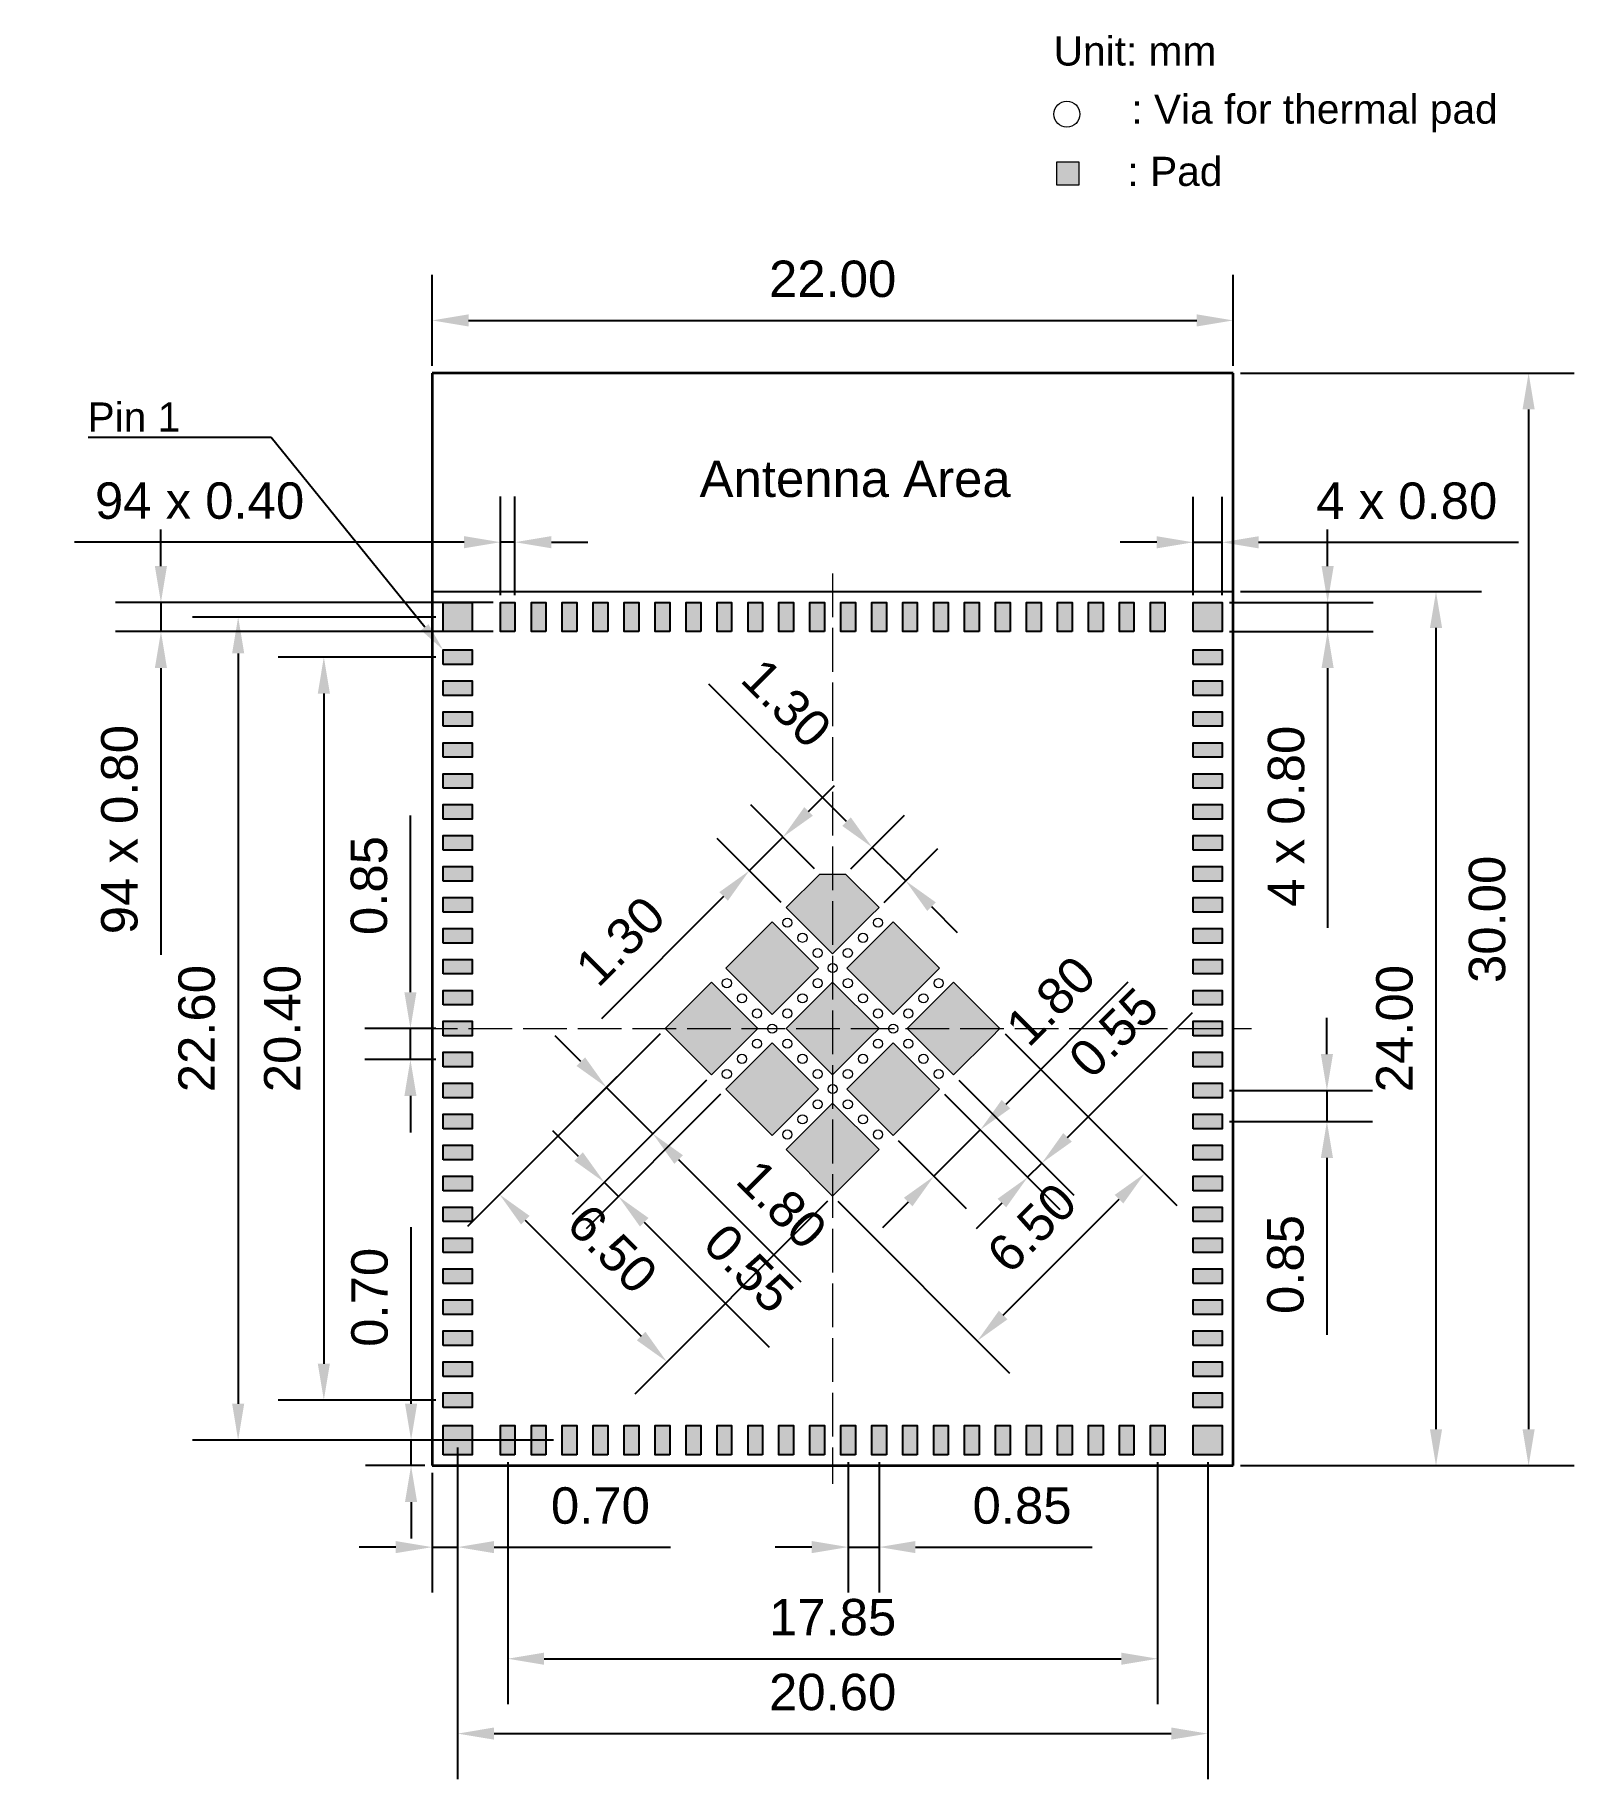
# Model space of a CAD drawing. Header units: millimetres. Extents: x 86 to 897, y -25 to 45.
# Drawn here: x 85.58 to 127.86, y -2.91 to 44.98 of the extents above; entities outside this region: 6.
import ezdxf
from ezdxf import colors
from ezdxf.entities.mleader import LeaderData, LeaderLine
from ezdxf.math import Vec2, Vec3

# ---------------------------------------------------------------- set-up
doc = ezdxf.new("R2010")
doc.units = ezdxf.units.MM
doc.linetypes.add('ACAD_ISO02W100', pattern=[15, 12, -3])
doc.layers.add('DELETE', color=10, linetype='Continuous')
doc.layers.add('图框', color=7, linetype='Continuous', lineweight=35)
doc.layers.add('细实线', color=7, linetype='Continuous', lineweight=15)
doc.styles.get("Standard").update_dxf_attribs({"font": 'arial.ttf'})
doc.dimstyles.new('ISO-25', dxfattribs={"dimtxt": 1, "dimasz": 1, "dimexe": 1.25, "dimexo": 0.2, "dimtad": 1, "dimzin": 1, "dimdsep": 46, "dimtxsty": 'Standard', "dimcen": 2.5, "dimadec": 0, "dimazin": 0, "dimtfac": 1, "dimtmove": 0, "dimatfit": 3, "dimfxl": 1, "dimarcsym": 0})
pattern_1 = [(0, (-1.5, 0), (0, 6.985), [5.08, -1.905]), (90, (-1.5, 0), (-6.985, 4e-16), [5.08, -1.905])]

msp = doc.modelspace()

# ---------------------------------------------------------------- texts
at = {"color": 7}
for s, p in [('Unit: mm', (113.56, 44.14)), (': Pad', (115.587, 40.835))]:
    msp.add_text(s, height=0.8, dxfattribs=at).set_placement(p)
at = {"layer": '细实线'}
for s, width, insert, char_height, attachment_point in [(': Via for thermal pad', 22.61063, (115.694, 43.345), 0.8, 1), ('Antenna Area', 17.86094, (108.108, 32.788), 1, 5)]:
    msp.add_mtext_dynamic_manual_height_columns(s, width=width, gutter_width=12.5, heights=[0], dxfattribs=dict(at, insert=insert, char_height=char_height, attachment_point=attachment_point))

# ---------------------------------------------------------------- blocks, each defined once
blk = doc.blocks.new('*D55')
at = {"layer": 'Defpoints', "color": 0, "transparency": 16777216}
for p in [(98.366, 31.053), (98.366, 29.397), (98.766, 29.397)]:
    blk.add_point(p, dxfattribs=at)
at = {"layer": '细实线', "color": 0, "lineweight": -2, "transparency": 16777216}
for p, q in [((98.366, 29.597), (98.366, 32.303)), ((98.766, 29.597), (98.766, 32.303)), ((97.366, 31.053), (86.668, 31.053)), ((98.766, 31.053), (98.366, 31.053)), ((99.766, 31.053), (100.766, 31.053))]:
    blk.add_line(p, q, dxfattribs=at)
at = {"layer": '细实线', "color": 0, "transparency": 16777216}
for points in [[(97.366, 31.22), (97.366, 30.886), (98.366, 31.053)], [(99.766, 31.22), (99.766, 30.886), (98.766, 31.053)]]:
    blk.add_solid(points, dxfattribs=at)
at = {"layer": '细实线', "color": 0, "transparency": 16777216, "insert": (90.104, 32.188), "char_height": 1, "attachment_point": 5}
blk.add_mtext('94 x 0.40', dxfattribs=at)
blk = doc.blocks.new('*D56')
at = {"layer": 'Defpoints', "color": 0, "transparency": 16777216}
for p in [(98.366, 29.397), (89.042, 28.597), (98.366, 28.597)]:
    blk.add_point(p, dxfattribs=at)
at = {"layer": '细实线', "color": 0, "lineweight": -2, "transparency": 16777216}
for p, q in [((89.042, 30.397), (89.042, 31.397)), ((98.166, 29.397), (87.792, 29.397)), ((89.042, 29.397), (89.042, 28.597)), ((98.166, 28.597), (87.792, 28.597)), ((89.042, 27.597), (89.042, 19.725))]:
    blk.add_line(p, q, dxfattribs=at)
at = {"layer": '细实线', "color": 0, "transparency": 16777216}
for points in [[(88.875, 30.397), (89.208, 30.397), (89.042, 29.397)], [(88.875, 27.597), (89.208, 27.597), (89.042, 28.597)]]:
    blk.add_solid(points, dxfattribs=at)
at = {"layer": '细实线', "color": 0, "transparency": 16777216, "insert": (87.906, 23.161), "char_height": 1, "attachment_point": 5, "rotation": 90}
blk.add_mtext('94 x 0.80', dxfattribs=at)
blk = doc.blocks.new('*D57')
at = {"layer": 'Defpoints', "color": 0, "transparency": 16777216}
for p in [(118.191, 29.397), (118.191, 28.597), (121.085, 28.597)]:
    blk.add_point(p, dxfattribs=at)
at = {"layer": '细实线', "color": 0, "lineweight": -2, "transparency": 16777216}
for p, q in [((121.085, 30.397), (121.085, 31.397)), ((118.391, 29.397), (122.335, 29.397)), ((121.085, 29.397), (121.085, 28.597)), ((118.391, 28.597), (122.335, 28.597)), ((121.085, 27.597), (121.085, 20.461))]:
    blk.add_line(p, q, dxfattribs=at)
at = {"layer": '细实线', "color": 0, "transparency": 16777216}
for points in [[(120.919, 30.397), (121.252, 30.397), (121.085, 29.397)], [(120.919, 27.597), (121.252, 27.597), (121.085, 28.597)]]:
    blk.add_solid(points, dxfattribs=at)
at = {"layer": '细实线', "color": 0, "transparency": 16777216, "insert": (119.95, 23.529), "char_height": 1, "attachment_point": 5, "rotation": 90}
blk.add_mtext('4 x 0.80', dxfattribs=at)
blk = doc.blocks.new('*D58')
at = {"layer": 'Defpoints', "color": 0, "transparency": 16777216}
for p in [(96.791, 27.897), (93.516, 7.497), (96.791, 7.497)]:
    blk.add_point(p, dxfattribs=at)
at = {"layer": '细实线', "color": 0, "lineweight": -2, "transparency": 16777216}
for p, q in [((96.591, 27.897), (92.266, 27.897)), ((93.516, 26.897), (93.516, 8.497)), ((96.591, 7.497), (92.266, 7.497))]:
    blk.add_line(p, q, dxfattribs=at)
at = {"layer": '细实线', "color": 0, "transparency": 16777216}
for points in [[(93.35, 26.897), (93.683, 26.897), (93.516, 27.897)], [(93.35, 8.497), (93.683, 8.497), (93.516, 7.497)]]:
    blk.add_solid(points, dxfattribs=at)
at = {"layer": '细实线', "color": 0, "transparency": 16777216, "insert": (92.381, 17.697), "char_height": 1, "attachment_point": 5, "rotation": 90}
blk.add_mtext('20.40', dxfattribs=at)
blk = doc.blocks.new('*D59')
at = {"layer": 'Defpoints', "color": 0, "transparency": 16777216}
for p in [(118.491, 29.697), (124.062, 29.697), (118.491, 5.697)]:
    blk.add_point(p, dxfattribs=at)
at = {"layer": '细实线', "color": 0, "lineweight": -2, "transparency": 16777216}
for p, q in [((118.691, 29.697), (125.312, 29.697)), ((124.062, 6.697), (124.062, 28.697)), ((118.691, 5.697), (125.312, 5.697))]:
    blk.add_line(p, q, dxfattribs=at)
at = {"layer": '细实线', "color": 0, "transparency": 16777216}
for points in [[(123.895, 28.697), (124.229, 28.697), (124.062, 29.697)], [(123.895, 6.697), (124.229, 6.697), (124.062, 5.697)]]:
    blk.add_solid(points, dxfattribs=at)
at = {"layer": '细实线', "color": 0, "transparency": 16777216, "insert": (122.926, 17.697), "char_height": 1, "attachment_point": 5, "rotation": 90}
blk.add_mtext('24.00', dxfattribs=at)
blk = doc.blocks.new('*D60')
at = {"layer": 'Defpoints', "color": 0, "transparency": 16777216}
for p in [(95.894, 17.697), (96.791, 17.697), (96.791, 16.847)]:
    blk.add_point(p, dxfattribs=at)
at = {"layer": '细实线', "color": 0, "lineweight": -2, "transparency": 16777216}
for p, q in [((95.894, 18.697), (95.894, 23.552)), ((96.591, 17.697), (94.644, 17.697)), ((95.894, 16.847), (95.894, 17.697)), ((96.591, 16.847), (94.644, 16.847)), ((95.894, 15.847), (95.894, 14.847))]:
    blk.add_line(p, q, dxfattribs=at)
at = {"layer": '细实线', "color": 0, "transparency": 16777216}
for points in [[(95.728, 18.697), (96.061, 18.697), (95.894, 17.697)], [(95.728, 15.847), (96.061, 15.847), (95.894, 16.847)]]:
    blk.add_solid(points, dxfattribs=at)
at = {"layer": '细实线', "color": 0, "transparency": 16777216, "insert": (94.759, 21.625), "char_height": 1, "attachment_point": 5, "rotation": 90}
blk.add_mtext('0.85', dxfattribs=at)
blk = doc.blocks.new('*D61')
at = {"layer": 'Defpoints', "color": 0, "transparency": 16777216}
for p in [(107.916, 5.997), (108.766, 5.997), (108.766, 3.461)]:
    blk.add_point(p, dxfattribs=at)
at = {"layer": '细实线', "color": 0, "lineweight": -2, "transparency": 16777216}
for p, q in [((107.916, 5.797), (107.916, 2.211)), ((108.766, 5.797), (108.766, 2.211)), ((106.916, 3.461), (105.916, 3.461)), ((107.916, 3.461), (108.766, 3.461)), ((109.766, 3.461), (114.621, 3.461))]:
    blk.add_line(p, q, dxfattribs=at)
at = {"layer": '细实线', "color": 0, "transparency": 16777216}
for points in [[(106.916, 3.628), (106.916, 3.295), (107.916, 3.461)], [(109.766, 3.628), (109.766, 3.295), (108.766, 3.461)]]:
    blk.add_solid(points, dxfattribs=at)
at = {"layer": '细实线', "color": 0, "transparency": 16777216, "insert": (112.693, 4.597), "char_height": 1, "attachment_point": 5}
blk.add_mtext('0.85', dxfattribs=at)
blk = doc.blocks.new('*D62')
at = {"layer": 'Defpoints', "color": 0, "transparency": 16777216}
for p in [(102.895, 17.697), (104.167, 16.425), (102.553, 14.81)]:
    blk.add_point(p, dxfattribs=at)
at = {"layer": '细实线', "color": 0, "lineweight": -2, "transparency": 16777216}
for p, q in [((100.573, 16.79), (99.866, 17.497)), ((102.753, 17.556), (100.396, 15.199)), ((101.28, 16.083), (102.553, 14.81)), ((104.026, 16.283), (101.669, 13.926)), ((103.26, 14.103), (106.619, 10.744))]:
    blk.add_line(p, q, dxfattribs=at)
at = {"layer": '细实线', "color": 0, "transparency": 16777216}
for points in [[(100.691, 16.908), (100.455, 16.672), (101.28, 16.083)], [(103.378, 14.221), (103.142, 13.985), (102.553, 14.81)]]:
    blk.add_solid(points, dxfattribs=at)
at = {"layer": '细实线', "color": 0, "transparency": 16777216, "insert": (106.096, 12.873), "char_height": 1, "attachment_point": 5, "rotation": 315}
blk.add_mtext('1.80', dxfattribs=at)
blk = doc.blocks.new('*D63')
at = {"layer": 'Defpoints', "color": 0, "transparency": 16777216}
for p in [(104.167, 16.425), (104.556, 16.036), (101.608, 13.088)]:
    blk.add_point(p, dxfattribs=at)
at = {"layer": '细实线', "color": 0, "lineweight": -2, "transparency": 16777216}
for p, q in [((104.026, 16.283), (100.336, 12.593)), ((104.415, 15.894), (100.725, 12.204)), ((100.512, 14.184), (99.805, 14.891)), ((101.22, 13.477), (101.608, 13.088)), ((102.316, 12.381), (105.749, 8.948))]:
    blk.add_line(p, q, dxfattribs=at)
at = {"layer": '细实线', "color": 0, "transparency": 16777216}
for points in [[(100.63, 14.302), (100.395, 14.066), (101.22, 13.477)], [(102.433, 12.498), (102.198, 12.263), (101.608, 13.088)]]:
    blk.add_solid(points, dxfattribs=at)
at = {"layer": '细实线', "color": 0, "transparency": 16777216, "insert": (105.189, 11.113), "char_height": 1, "attachment_point": 5, "rotation": 315}
blk.add_mtext('0.55', dxfattribs=at)
blk = doc.blocks.new('*D64')
at = {"layer": 'Defpoints', "color": 0, "transparency": 16777216}
for p in [(110.425, 16.036), (111.545, 14.916), (109.153, 14.763)]:
    blk.add_point(p, dxfattribs=at)
at = {"layer": '细实线', "color": 0, "lineweight": -2, "transparency": 16777216}
for p, q in [((112.252, 15.623), (115.611, 18.982)), ((110.567, 15.894), (112.429, 14.032)), ((110.272, 13.643), (111.545, 14.916)), ((109.294, 14.621), (111.156, 12.759)), ((109.565, 12.936), (108.858, 12.229))]:
    blk.add_line(p, q, dxfattribs=at)
at = {"layer": '细实线', "color": 0, "transparency": 16777216}
for points in [[(112.134, 15.741), (112.37, 15.505), (111.545, 14.916)], [(109.447, 13.054), (109.683, 12.818), (110.272, 13.643)]]:
    blk.add_solid(points, dxfattribs=at)
at = {"layer": '细实线', "color": 0, "transparency": 16777216, "insert": (113.482, 18.459), "char_height": 1, "attachment_point": 5, "rotation": 45}
blk.add_mtext('1.80', dxfattribs=at)
blk = doc.blocks.new('*D65')
at = {"layer": 'Defpoints', "color": 0, "transparency": 16777216}
for p in [(112.087, 17.697), (116.063, 13.721), (107.491, 13.101)]:
    blk.add_point(p, dxfattribs=at)
at = {"layer": '细实线', "color": 0, "lineweight": -2, "transparency": 16777216}
for p, q in [((112.228, 17.556), (116.947, 12.837)), ((107.632, 12.96), (112.351, 8.241)), ((112.174, 9.832), (115.356, 13.014))]:
    blk.add_line(p, q, dxfattribs=at)
at = {"layer": '细实线', "color": 0, "transparency": 16777216}
for points in [[(115.238, 13.132), (115.474, 12.896), (116.063, 13.721)], [(112.056, 9.95), (112.292, 9.714), (111.467, 9.125)]]:
    blk.add_solid(points, dxfattribs=at)
at = {"layer": '细实线', "color": 0, "transparency": 16777216, "insert": (112.962, 12.226), "char_height": 1, "attachment_point": 5, "rotation": 45}
blk.add_mtext('6.50', dxfattribs=at)
blk = doc.blocks.new('*D66')
at = {"layer": 'Defpoints', "color": 0, "transparency": 16777216}
for p in [(108.578, 22.674), (107.844, 21.94), (108.764, 21.021)]:
    blk.add_point(p, dxfattribs=at)
at = {"layer": '细实线', "color": 0, "lineweight": -2, "transparency": 16777216}
for p, q in [((107.871, 23.381), (104.094, 27.158)), ((107.986, 22.081), (109.462, 23.557)), ((109.497, 21.754), (108.578, 22.674)), ((108.905, 21.162), (110.381, 22.638)), ((110.204, 21.047), (110.911, 20.34))]:
    blk.add_line(p, q, dxfattribs=at)
at = {"layer": '细实线', "color": 0, "transparency": 16777216}
for points in [[(107.989, 23.499), (107.753, 23.263), (108.578, 22.674)], [(110.322, 21.165), (110.087, 20.929), (109.497, 21.754)]]:
    blk.add_solid(points, dxfattribs=at)
at = {"layer": '细实线', "color": 0, "transparency": 16777216, "insert": (106.223, 26.635), "char_height": 1, "attachment_point": 5, "rotation": 315}
blk.add_mtext('1.30', dxfattribs=at)
blk = doc.blocks.new('*D67')
at = {"layer": 'Defpoints', "color": 0, "transparency": 16777216}
for p in [(118.191, 15.997), (118.191, 15.147), (121.066, 15.147)]:
    blk.add_point(p, dxfattribs=at)
at = {"layer": '细实线', "color": 0, "lineweight": -2, "transparency": 16777216}
for p, q in [((121.066, 16.997), (121.066, 17.997)), ((118.391, 15.997), (122.316, 15.997)), ((121.066, 15.997), (121.066, 15.147)), ((118.391, 15.147), (122.316, 15.147)), ((121.066, 14.147), (121.066, 9.292))]:
    blk.add_line(p, q, dxfattribs=at)
at = {"layer": '细实线', "color": 0, "transparency": 16777216}
for points in [[(120.9, 16.997), (121.233, 16.997), (121.066, 15.997)], [(120.9, 14.147), (121.233, 14.147), (121.066, 15.147)]]:
    blk.add_solid(points, dxfattribs=at)
at = {"layer": '细实线', "color": 0, "transparency": 16777216, "insert": (119.931, 11.22), "char_height": 1, "attachment_point": 5, "rotation": 90}
blk.add_mtext('0.85', dxfattribs=at)
blk = doc.blocks.new('*D68')
at = {"layer": 'Defpoints', "color": 0, "transparency": 16777216}
for p in [(95.912, 6.397), (100.02, 6.397), (96.491, 5.697)]:
    blk.add_point(p, dxfattribs=at)
at = {"layer": '细实线', "color": 0, "lineweight": -2, "transparency": 16777216}
for p, q in [((95.912, 7.397), (95.912, 12.241)), ((99.82, 6.397), (94.662, 6.397)), ((95.912, 5.697), (95.912, 6.397)), ((96.291, 5.697), (94.662, 5.697)), ((95.912, 4.697), (95.912, 3.697))]:
    blk.add_line(p, q, dxfattribs=at)
at = {"layer": '细实线', "color": 0, "transparency": 16777216}
for points in [[(95.745, 7.397), (96.079, 7.397), (95.912, 6.397)], [(95.745, 4.697), (96.079, 4.697), (95.912, 5.697)]]:
    blk.add_solid(points, dxfattribs=at)
at = {"layer": '细实线', "color": 0, "transparency": 16777216, "insert": (94.776, 10.319), "char_height": 1, "attachment_point": 5, "rotation": 90}
blk.add_mtext('0.70', dxfattribs=at)
blk = doc.blocks.new('*D69')
at = {"layer": 'Defpoints', "color": 0, "transparency": 16777216}
for p in [(96.791, 28.997), (91.163, 6.397), (96.791, 6.397)]:
    blk.add_point(p, dxfattribs=at)
at = {"layer": '细实线', "color": 0, "lineweight": -2, "transparency": 16777216}
for p, q in [((96.591, 28.997), (89.913, 28.997)), ((91.163, 27.997), (91.163, 7.397)), ((96.591, 6.397), (89.913, 6.397))]:
    blk.add_line(p, q, dxfattribs=at)
at = {"layer": '细实线', "color": 0, "transparency": 16777216}
for points in [[(90.997, 27.997), (91.33, 27.997), (91.163, 28.997)], [(90.997, 7.397), (91.33, 7.397), (91.163, 6.397)]]:
    blk.add_solid(points, dxfattribs=at)
at = {"layer": '细实线', "color": 0, "transparency": 16777216, "insert": (90.028, 17.697), "char_height": 1, "attachment_point": 5, "rotation": 90}
blk.add_mtext('22.60', dxfattribs=at)
blk = doc.blocks.new('*D70')
at = {"layer": 'Defpoints', "color": 0, "transparency": 16777216}
for p in [(97.191, 5.997), (117.791, 5.997), (117.791, -1.66)]:
    blk.add_point(p, dxfattribs=at)
at = {"layer": '细实线', "color": 0, "lineweight": -2, "transparency": 16777216}
for p, q in [((97.191, 5.797), (97.191, -2.91)), ((117.791, 5.797), (117.791, -2.91)), ((98.191, -1.66), (116.791, -1.66))]:
    blk.add_line(p, q, dxfattribs=at)
at = {"layer": '细实线', "color": 0, "transparency": 16777216}
for points in [[(98.191, -1.493), (98.191, -1.826), (97.191, -1.66)], [(116.791, -1.493), (116.791, -1.826), (117.791, -1.66)]]:
    blk.add_solid(points, dxfattribs=at)
at = {"layer": '细实线', "color": 0, "transparency": 16777216, "insert": (107.491, -0.524), "char_height": 1, "attachment_point": 5}
blk.add_mtext('20.60', dxfattribs=at)
blk = doc.blocks.new('*D54')
at = {"layer": 'Defpoints', "color": 0, "transparency": 16777216}
for p in [(97.191, 6.397), (96.491, 5.697), (97.191, 3.46)]:
    blk.add_point(p, dxfattribs=at)
at = {"layer": '细实线', "color": 0, "lineweight": -2, "transparency": 16777216}
for p, q in [((97.191, 6.197), (97.191, 2.21)), ((96.491, 5.497), (96.491, 2.21)), ((95.491, 3.46), (94.491, 3.46)), ((96.491, 3.46), (97.191, 3.46)), ((98.191, 3.46), (103.035, 3.46))]:
    blk.add_line(p, q, dxfattribs=at)
at = {"layer": '细实线', "color": 0, "transparency": 16777216}
for points in [[(95.491, 3.627), (95.491, 3.294), (96.491, 3.46)], [(98.191, 3.627), (98.191, 3.294), (97.191, 3.46)]]:
    blk.add_solid(points, dxfattribs=at)
at = {"layer": '细实线', "color": 0, "transparency": 16777216, "insert": (101.113, 4.596), "char_height": 1, "attachment_point": 5}
blk.add_mtext('0.70', dxfattribs=at)
blk = doc.blocks.new('*D71')
at = {"layer": 'Defpoints', "color": 0, "transparency": 16777216}
for p in [(98.566, 5.997), (116.416, 5.997), (116.416, 0.396)]:
    blk.add_point(p, dxfattribs=at)
at = {"layer": '细实线', "color": 0, "lineweight": -2, "transparency": 16777216}
for p, q in [((98.566, 5.797), (98.566, -0.854)), ((116.416, 5.797), (116.416, -0.854)), ((99.566, 0.396), (115.416, 0.396))]:
    blk.add_line(p, q, dxfattribs=at)
at = {"layer": '细实线', "color": 0, "transparency": 16777216}
for points in [[(99.566, 0.562), (99.566, 0.229), (98.566, 0.396)], [(115.416, 0.562), (115.416, 0.229), (116.416, 0.396)]]:
    blk.add_solid(points, dxfattribs=at)
at = {"layer": '细实线', "color": 0, "transparency": 16777216, "insert": (107.491, 1.531), "char_height": 1, "attachment_point": 5}
blk.add_mtext('17.85', dxfattribs=at)
blk = doc.blocks.new('*D72')
at = {"layer": 'Defpoints', "color": 0, "transparency": 16777216}
for p in [(102.895, 17.697), (107.491, 13.101), (102.938, 8.548)]:
    blk.add_point(p, dxfattribs=at)
at = {"layer": '细实线', "color": 0, "lineweight": -2, "transparency": 16777216}
for p, q in [((102.753, 17.556), (97.458, 12.261)), ((107.349, 12.96), (102.054, 7.664)), ((99.049, 12.437), (102.231, 9.255))]:
    blk.add_line(p, q, dxfattribs=at)
at = {"layer": '细实线', "color": 0, "transparency": 16777216}
for points in [[(99.167, 12.555), (98.931, 12.319), (98.342, 13.144)], [(102.349, 9.373), (102.113, 9.138), (102.938, 8.548)]]:
    blk.add_solid(points, dxfattribs=at)
at = {"layer": '细实线', "color": 0, "transparency": 16777216, "insert": (101.443, 11.649), "char_height": 1, "attachment_point": 5, "rotation": 315}
blk.add_mtext('6.50', dxfattribs=at)
blk = doc.blocks.new('*D73')
at = {"layer": 'Defpoints', "color": 0, "transparency": 16777216}
for p in [(105.204, 22.035), (107.137, 21.94), (106.218, 21.021)]:
    blk.add_point(p, dxfattribs=at)
at = {"layer": '细实线', "color": 0, "lineweight": -2, "transparency": 16777216}
for p, q in [((106.831, 23.661), (107.538, 24.368)), ((106.996, 22.081), (105.24, 23.838)), ((106.077, 21.162), (104.32, 22.918)), ((106.123, 22.954), (105.204, 22.035)), ((104.497, 21.327), (101.138, 17.969))]:
    blk.add_line(p, q, dxfattribs=at)
at = {"layer": '细实线', "color": 0, "transparency": 16777216}
for points in [[(106.713, 23.779), (106.948, 23.543), (106.123, 22.954)], [(104.379, 21.445), (104.615, 21.21), (105.204, 22.035)]]:
    blk.add_solid(points, dxfattribs=at)
at = {"layer": '细实线', "color": 0, "transparency": 16777216, "insert": (101.661, 20.098), "char_height": 1, "attachment_point": 5, "rotation": 45}
blk.add_mtext('1.30', dxfattribs=at)
blk = doc.blocks.new('*D74')
at = {"layer": 'Defpoints', "color": 0, "transparency": 16777216}
for p in [(118.191, 31.05), (117.391, 29.397), (118.191, 29.397)]:
    blk.add_point(p, dxfattribs=at)
at = {"layer": '细实线', "color": 0, "lineweight": -2, "transparency": 16777216}
for p, q in [((117.391, 29.597), (117.391, 32.3)), ((118.191, 29.597), (118.191, 32.3)), ((116.391, 31.05), (115.391, 31.05)), ((117.391, 31.05), (118.191, 31.05)), ((119.191, 31.05), (126.327, 31.05))]:
    blk.add_line(p, q, dxfattribs=at)
at = {"layer": '细实线', "color": 0, "transparency": 16777216}
for points in [[(116.391, 31.216), (116.391, 30.883), (117.391, 31.05)], [(119.191, 31.216), (119.191, 30.883), (118.191, 31.05)]]:
    blk.add_solid(points, dxfattribs=at)
at = {"layer": '细实线', "color": 0, "transparency": 16777216, "insert": (123.259, 32.185), "char_height": 1, "attachment_point": 5}
blk.add_mtext('4 x 0.80', dxfattribs=at)
blk = doc.blocks.new('*D75')
at = {"layer": 'Defpoints', "color": 0, "transparency": 16777216}
for p in [(110.814, 16.425), (110.425, 16.036), (113.235, 14.004)]:
    blk.add_point(p, dxfattribs=at)
at = {"layer": '细实线', "color": 0, "lineweight": -2, "transparency": 16777216}
for p, q in [((113.942, 14.711), (117.375, 18.144)), ((110.567, 15.894), (113.73, 12.731)), ((110.956, 16.283), (114.119, 13.12)), ((112.846, 13.615), (113.235, 14.004)), ((112.139, 12.908), (111.432, 12.2))]:
    blk.add_line(p, q, dxfattribs=at)
at = {"layer": '细实线', "color": 0, "transparency": 16777216}
for points in [[(113.825, 14.829), (114.06, 14.593), (113.235, 14.004)], [(112.021, 13.025), (112.257, 12.79), (112.846, 13.615)]]:
    blk.add_solid(points, dxfattribs=at)
at = {"layer": '细实线', "color": 0, "transparency": 16777216, "insert": (115.209, 17.584), "char_height": 1, "attachment_point": 5, "rotation": 45}
blk.add_mtext('0.55', dxfattribs=at)
blk = doc.blocks.new('*D76')
at = {"layer": 'Defpoints', "color": 0, "transparency": 16777216}
for p in [(118.491, 37.142), (96.491, 35.697), (118.491, 35.697)]:
    blk.add_point(p, dxfattribs=at)
at = {"layer": '细实线', "color": 0, "lineweight": -2, "transparency": 16777216}
for p, q in [((96.491, 35.897), (96.491, 38.392)), ((118.491, 35.897), (118.491, 38.392)), ((97.491, 37.142), (117.491, 37.142))]:
    blk.add_line(p, q, dxfattribs=at)
at = {"layer": '细实线', "color": 0, "transparency": 16777216}
for points in [[(97.491, 37.309), (97.491, 36.976), (96.491, 37.142)], [(117.491, 37.309), (117.491, 36.976), (118.491, 37.142)]]:
    blk.add_solid(points, dxfattribs=at)
at = {"layer": '细实线', "color": 0, "transparency": 16777216, "insert": (107.491, 38.278), "char_height": 1, "attachment_point": 5}
blk.add_mtext('22.00', dxfattribs=at)
blk = doc.blocks.new('*D77')
at = {"layer": 'Defpoints', "color": 0, "transparency": 16777216}
for p in [(118.491, 35.697), (118.491, 5.697), (126.605, 5.697)]:
    blk.add_point(p, dxfattribs=at)
at = {"layer": '细实线', "color": 0, "lineweight": -2, "transparency": 16777216}
for p, q in [((118.691, 35.697), (127.855, 35.697)), ((126.605, 34.697), (126.605, 6.697)), ((118.691, 5.697), (127.855, 5.697))]:
    blk.add_line(p, q, dxfattribs=at)
at = {"layer": '细实线', "color": 0, "transparency": 16777216}
for points in [[(126.439, 34.697), (126.772, 34.697), (126.605, 35.697)], [(126.439, 6.697), (126.772, 6.697), (126.605, 5.697)]]:
    blk.add_solid(points, dxfattribs=at)
at = {"layer": '细实线', "color": 0, "transparency": 16777216, "insert": (125.47, 20.697), "char_height": 1, "attachment_point": 5, "rotation": 90}
blk.add_mtext('30.00', dxfattribs=at)

# ---------------------------------------------------------------- dimensions: what is measured, and where the dimension line sits
at = {"layer": '细实线'}
for base, p1, p2, picture, middle in [((118.491, 37.142), (96.491, 35.697), (118.491, 35.697), '*D76', (107.491, 38.278)), ((97.191, 3.46), (96.491, 5.697), (97.191, 6.397), '*D54', (101.113, 4.596)), ((117.791, -1.66), (97.191, 5.997), (117.791, 5.997), '*D70', (107.491, -0.524)), ((116.416, 0.396), (98.566, 5.997), (116.416, 5.997), '*D71', (107.491, 1.531)), ((108.766, 3.461), (107.916, 5.997), (108.766, 5.997), '*D61', (112.693, 4.597))]:
    dim = msp.add_linear_dim(base=base, p1=p1, p2=p2, dimstyle='ISO-25', dxfattribs=at)
    dim.commit()
    dim.dimension.update_dxf_attribs({"geometry": picture, "text_midpoint": middle})
for base, p1, p2, picture, middle in [((126.605, 5.697), (118.491, 35.697), (118.491, 5.697), '*D77', (125.47, 20.697)), ((124.062, 29.697), (118.491, 5.697), (118.491, 29.697), '*D59', (122.926, 17.697)), ((91.163, 6.397), (96.791, 28.997), (96.791, 6.397), '*D69', (90.028, 17.697)), ((93.516, 7.497), (96.791, 27.897), (96.791, 7.497), '*D58', (92.381, 17.697)), ((95.894, 17.697), (96.791, 16.847), (96.791, 17.697), '*D60', (94.759, 21.625)), ((121.066, 15.147), (118.191, 15.997), (118.191, 15.147), '*D67', (119.931, 11.22)), ((95.912, 6.397), (96.491, 5.697), (100.02, 6.397), '*D68', (94.776, 10.319))]:
    dim = msp.add_linear_dim(base=base, p1=p1, p2=p2, angle=90, dimstyle='ISO-25', dxfattribs=at)
    dim.commit()
    dim.dimension.update_dxf_attribs({"geometry": picture, "text_midpoint": middle})
dim = msp.add_linear_dim(base=(98.366, 31.053), p1=(98.766, 29.397), p2=(98.366, 29.397), dimstyle='ISO-25', override={"dimpost": '94 x <>'}, dxfattribs=at)
dim.commit()
dim.dimension.update_dxf_attribs({"geometry": '*D55', "text_midpoint": (90.104, 31.053), "dimtype": 160})
dim = msp.add_linear_dim(base=(118.191, 31.05), p1=(117.391, 29.397), p2=(118.191, 29.397), dimstyle='ISO-25', override={"dimpost": '4 x <>'}, dxfattribs=at)
dim.commit()
dim.dimension.update_dxf_attribs({"geometry": '*D74', "text_midpoint": (123.259, 32.185)})
for base, p1, p2, override, picture, middle in [((89.042, 28.597), (98.366, 29.397), (98.366, 28.597), {"dimpost": '94 x <>'}, '*D56', (87.906, 23.161)), ((121.085, 28.597), (118.191, 29.397), (118.191, 28.597), {"dimpost": '4 x <>'}, '*D57', (119.95, 23.529))]:
    dim = msp.add_linear_dim(base=base, p1=p1, p2=p2, angle=90, dimstyle='ISO-25', override=override, dxfattribs=at)
    dim.commit()
    dim.dimension.update_dxf_attribs({"geometry": picture, "text_midpoint": middle})
dim = msp.add_linear_dim(base=(108.578, 22.674), p1=(108.764, 21.021), p2=(107.844, 21.94), angle=135, dimstyle='ISO-25', dxfattribs=at)
dim.commit()
dim.dimension.update_dxf_attribs({"geometry": '*D66', "text_midpoint": (105.419, 25.832), "dimtype": 161})
for p1, p2, distance, picture, middle in [((107.137, 21.94), (106.218, 21.021), -1.434, '*D73', (101.661, 20.098)), ((109.153, 14.763), (110.425, 16.036), -1.583, '*D64', (113.482, 18.459)), ((110.425, 16.036), (110.814, 16.425), -3.424, '*D75', (115.209, 17.584)), ((102.895, 17.697), (107.491, 13.101), -6.439, '*D72', (101.443, 11.649)), ((102.895, 17.697), (104.167, 16.425), -2.283, '*D62', (106.096, 12.873)), ((107.491, 13.101), (112.087, 17.697), -5.623, '*D65', (112.962, 12.226)), ((104.167, 16.425), (104.556, 16.036), -4.169, '*D63', (105.189, 11.113))]:
    dim = msp.add_aligned_dim(p1=p1, p2=p2, distance=distance, dimstyle='ISO-25', dxfattribs=at)
    dim.commit()
    dim.dimension.update_dxf_attribs({"geometry": picture, "text_midpoint": middle})

# ---------------------------------------------------------------- hatches: boundary and pattern name
at = {"layer": '细实线'}
h = msp.add_hatch(color=7, dxfattribs=at)
h.dxf.hatch_style = 1
h.paths.add_polyline_path([(113.652, 40.852), (114.254, 40.852), (114.254, 41.497), (113.652, 41.497)])
h = msp.add_hatch(color=256, dxfattribs=at)
h.dxf.hatch_style = 1
h.paths.add_polyline_path([(98.766, 29.397), (98.366, 29.397), (98.366, 28.597), (98.766, 28.597)])
h.paths.add_polyline_path([(99.616, 29.397), (99.216, 29.397), (99.216, 28.597), (99.616, 28.597)])
h.paths.add_polyline_path([(100.466, 29.397), (100.066, 29.397), (100.066, 28.597), (100.466, 28.597)])
h.paths.add_polyline_path([(101.316, 29.397), (100.916, 29.397), (100.916, 28.597), (101.316, 28.597)])
h.paths.add_polyline_path([(97.591, 29.397), (96.791, 29.397), (96.791, 28.597), (97.591, 28.597)])
h.paths.add_polyline_path([(101.766, 28.597), (102.166, 28.597), (102.166, 29.397), (101.766, 29.397)])
h.paths.add_polyline_path([(103.016, 29.397), (102.616, 29.397), (102.616, 28.597), (103.016, 28.597)])
h.paths.add_polyline_path([(103.866, 29.397), (103.466, 29.397), (103.466, 28.597), (103.866, 28.597)])
h.paths.add_polyline_path([(104.316, 28.597), (104.716, 28.597), (104.716, 29.397), (104.316, 29.397)])
h.paths.add_polyline_path([(105.566, 29.397), (105.166, 29.397), (105.166, 28.597), (105.566, 28.597)])
h.paths.add_polyline_path([(106.416, 29.397), (106.016, 29.397), (106.016, 28.597), (106.416, 28.597)])
h.paths.add_polyline_path([(106.866, 28.597), (107.266, 28.597), (107.266, 29.397), (106.866, 29.397)])
h.paths.add_polyline_path([(108.116, 29.397), (107.716, 29.397), (107.716, 28.597), (108.116, 28.597)])
h.paths.add_polyline_path([(108.566, 28.597), (108.966, 28.597), (108.966, 29.397), (108.566, 29.397)])
h.paths.add_polyline_path([(109.816, 29.397), (109.416, 29.397), (109.416, 28.597), (109.816, 28.597)])
h.paths.add_polyline_path([(110.266, 28.597), (110.666, 28.597), (110.666, 29.397), (110.266, 29.397)])
h.paths.add_polyline_path([(111.516, 29.397), (111.116, 29.397), (111.116, 28.597), (111.516, 28.597)])
h.paths.add_polyline_path([(112.366, 29.397), (111.966, 29.397), (111.966, 28.597), (112.366, 28.597)])
h.paths.add_polyline_path([(113.216, 29.397), (112.816, 29.397), (112.816, 28.597), (113.216, 28.597)])
h.paths.add_polyline_path([(114.066, 29.397), (113.666, 29.397), (113.666, 28.597), (114.066, 28.597)])
h.paths.add_polyline_path([(114.516, 28.597), (114.916, 28.597), (114.916, 29.397), (114.516, 29.397)])
h.paths.add_polyline_path([(115.766, 29.397), (115.366, 29.397), (115.366, 28.597), (115.766, 28.597)])
h.paths.add_polyline_path([(116.616, 29.397), (116.216, 29.397), (116.216, 28.597), (116.616, 28.597)])
h = msp.add_hatch(color=256, dxfattribs=at)
h.dxf.hatch_style = 1
h.paths.add_polyline_path([(118.191, 28.597), (118.191, 29.397), (117.391, 29.397), (117.391, 28.597)])
h.paths.add_polyline_path([(118.191, 27.697), (118.191, 28.097), (117.391, 28.097), (117.391, 27.697)])
h.paths.add_polyline_path([(118.191, 26.847), (118.191, 27.247), (117.391, 27.247), (117.391, 26.847)])
h.paths.add_polyline_path([(117.391, 26.397), (117.391, 25.997), (118.191, 25.997), (118.191, 26.397)])
h.paths.add_polyline_path([(118.191, 25.147), (118.191, 25.547), (117.391, 25.547), (117.391, 25.147)])
h.paths.add_polyline_path([(117.391, 24.697), (117.391, 24.297), (118.191, 24.297), (118.191, 24.697)])
h.paths.add_polyline_path([(118.191, 23.447), (118.191, 23.847), (117.391, 23.847), (117.391, 23.447)])
h.paths.add_polyline_path([(118.191, 22.597), (118.191, 22.997), (117.391, 22.997), (117.391, 22.597)])
h.paths.add_polyline_path([(118.191, 21.747), (118.191, 22.147), (117.391, 22.147), (117.391, 21.747)])
h.paths.add_polyline_path([(118.191, 20.897), (118.191, 21.297), (117.391, 21.297), (117.391, 20.897)])
h.paths.add_polyline_path([(117.391, 20.447), (117.391, 20.047), (118.191, 20.047), (118.191, 20.447)])
h = msp.add_hatch(color=256, dxfattribs=at)
h.dxf.hatch_style = 1
h.paths.add_polyline_path([(96.791, 6.797), (96.791, 5.997), (97.591, 5.997), (97.591, 6.797)])
h.paths.add_polyline_path([(97.591, 7.297), (97.591, 7.697), (96.791, 7.697), (96.791, 7.297)])
h.paths.add_polyline_path([(96.791, 8.547), (96.791, 8.147), (97.591, 8.147), (97.591, 8.547)])
h.paths.add_polyline_path([(96.791, 9.397), (96.791, 8.997), (97.591, 8.997), (97.591, 9.397)])
h.paths.add_polyline_path([(96.791, 10.247), (96.791, 9.847), (97.591, 9.847), (97.591, 10.247)])
h.paths.add_polyline_path([(97.591, 10.697), (97.591, 11.097), (96.791, 11.097), (96.791, 10.697)])
h.paths.add_polyline_path([(96.791, 11.947), (96.791, 11.547), (97.591, 11.547), (97.591, 11.947)])
h.paths.add_polyline_path([(96.791, 12.797), (96.791, 12.397), (97.591, 12.397), (97.591, 12.797)])
h.paths.add_polyline_path([(97.591, 13.647), (96.791, 13.647), (96.791, 13.247), (97.591, 13.247)])
h.paths.add_polyline_path([(96.791, 14.497), (96.791, 14.097), (97.591, 14.097), (97.591, 14.497)])
h.paths.add_polyline_path([(97.591, 14.947), (97.591, 15.347), (96.791, 15.347), (96.791, 14.947)])
h.paths.add_polyline_path([(97.591, 15.797), (97.591, 16.197), (96.791, 16.197), (96.791, 15.797)])
h.paths.add_polyline_path([(97.591, 16.647), (97.591, 17.047), (96.791, 17.047), (96.791, 16.647)])
h.paths.add_polyline_path([(97.591, 17.497), (97.591, 17.897), (96.791, 17.897), (96.791, 17.497)])
h.paths.add_polyline_path([(96.791, 18.747), (96.791, 18.347), (97.591, 18.347), (97.591, 18.747)])
h.paths.add_polyline_path([(96.791, 19.597), (96.791, 19.197), (97.591, 19.197), (97.591, 19.597)])
h.paths.add_polyline_path([(97.591, 20.047), (97.591, 20.447), (96.791, 20.447), (96.791, 20.047)])
h.paths.add_polyline_path([(96.791, 21.297), (96.791, 20.897), (97.591, 20.897), (97.591, 21.297)])
h.paths.add_polyline_path([(96.791, 22.147), (96.791, 21.747), (97.591, 21.747), (97.591, 22.147)])
h.paths.add_polyline_path([(97.591, 22.597), (97.591, 22.997), (96.791, 22.997), (96.791, 22.597)])
h.paths.add_polyline_path([(96.791, 23.847), (96.791, 23.447), (97.591, 23.447), (97.591, 23.847)])
h.paths.add_polyline_path([(96.791, 24.697), (96.791, 24.297), (97.591, 24.297), (97.591, 24.697)])
h.paths.add_polyline_path([(97.591, 25.147), (97.591, 25.547), (96.791, 25.547), (96.791, 25.147)])
h.paths.add_polyline_path([(96.791, 26.397), (96.791, 25.997), (97.591, 25.997), (97.591, 26.397)])
h.paths.add_polyline_path([(96.791, 27.247), (96.791, 26.847), (97.591, 26.847), (97.591, 27.247)])
h.paths.add_polyline_path([(96.791, 28.097), (96.791, 27.697), (97.591, 27.697), (97.591, 28.097)])
h = msp.add_hatch(color=256, dxfattribs=at)
h.dxf.hatch_style = 1
h.paths.add_polyline_path([(108.516, 20.773), (108.764, 21.021), (107.844, 21.94), (107.137, 21.94), (106.218, 21.021), (107.491, 19.748)])
h.paths.add_polyline_path([(109.153, 20.632), (107.88, 19.359), (109.153, 18.086), (110.178, 19.112), (110.425, 19.359)])
h.paths.add_polyline_path([(109.541, 17.697), (110.814, 16.425), (111.84, 17.45), (112.087, 17.697), (110.814, 18.97)])
h.paths.add_polyline_path([(109.153, 17.308), (107.88, 16.036), (109.153, 14.763), (110.178, 15.788), (110.425, 16.036)])
h.paths.add_polyline_path([(108.516, 17.45), (108.764, 17.697), (107.491, 18.97), (106.218, 17.697), (107.491, 16.425)])
h.paths.add_polyline_path([(106.854, 19.112), (107.102, 19.359), (105.829, 20.632), (104.556, 19.359), (105.829, 18.086)])
h.paths.add_polyline_path([(105.193, 17.45), (105.44, 17.697), (104.167, 18.97), (102.895, 17.697), (104.167, 16.425)])
h.paths.add_polyline_path([(104.556, 16.036), (105.829, 14.763), (106.854, 15.788), (107.102, 16.036), (105.829, 17.308)])
h.paths.add_polyline_path([(108.516, 14.126), (108.764, 14.374), (107.491, 15.647), (106.218, 14.374), (107.491, 13.101)])
h = msp.add_hatch(color=256, dxfattribs=at)
h.dxf.hatch_style = 1
h.paths.add_polyline_path([(117.391, 19.597), (117.391, 19.197), (118.191, 19.197), (118.191, 19.597)])
h.paths.add_polyline_path([(117.391, 18.747), (117.391, 18.347), (118.191, 18.347), (118.191, 18.747)])
h.paths.add_polyline_path([(117.391, 17.897), (117.391, 17.497), (118.191, 17.497), (118.191, 17.897)])
h = msp.add_hatch(color=256, dxfattribs=at)
h.dxf.hatch_style = 1
h.paths.add_polyline_path([(118.191, 6.797), (117.391, 6.797), (117.391, 5.997), (118.191, 5.997)])
h.paths.add_polyline_path([(117.391, 7.697), (117.391, 7.297), (118.191, 7.297), (118.191, 7.697)])
h.paths.add_polyline_path([(117.391, 8.547), (117.391, 8.147), (118.191, 8.147), (118.191, 8.547)])
h.paths.add_polyline_path([(118.191, 8.997), (118.191, 9.397), (117.391, 9.397), (117.391, 8.997)])
h.paths.add_polyline_path([(118.191, 9.847), (118.191, 10.247), (117.391, 10.247), (117.391, 9.847)])
h.paths.add_polyline_path([(117.391, 11.097), (117.391, 10.697), (118.191, 10.697), (118.191, 11.097)])
h.paths.add_polyline_path([(118.191, 11.547), (118.191, 11.947), (117.391, 11.947), (117.391, 11.547)])
h.paths.add_polyline_path([(118.191, 12.397), (118.191, 12.797), (117.391, 12.797), (117.391, 12.397)])
h.paths.add_polyline_path([(117.391, 13.647), (117.391, 13.247), (118.191, 13.247), (118.191, 13.647)])
h.paths.add_polyline_path([(117.391, 14.497), (117.391, 14.097), (118.191, 14.097), (118.191, 14.497)])
h.paths.add_polyline_path([(118.191, 14.947), (118.191, 15.347), (117.391, 15.347), (117.391, 14.947)])
h.paths.add_polyline_path([(118.191, 15.797), (118.191, 16.197), (117.391, 16.197), (117.391, 15.797)])
h.paths.add_polyline_path([(118.191, 16.647), (118.191, 17.047), (117.391, 17.047), (117.391, 16.647)])
h = msp.add_hatch(color=256, dxfattribs=at)
h.dxf.hatch_style = 1
h.paths.add_polyline_path([(98.766, 5.997), (98.766, 6.797), (98.366, 6.797), (98.366, 5.997)])
h.paths.add_polyline_path([(99.616, 6.797), (99.216, 6.797), (99.216, 5.997), (99.616, 5.997)])
h.paths.add_polyline_path([(100.466, 6.797), (100.066, 6.797), (100.066, 5.997), (100.466, 5.997)])
h.paths.add_polyline_path([(101.316, 6.797), (100.916, 6.797), (100.916, 5.997), (101.316, 5.997)])
h.paths.add_polyline_path([(101.766, 5.997), (102.166, 5.997), (102.166, 6.797), (101.766, 6.797)])
h.paths.add_polyline_path([(103.016, 6.797), (102.616, 6.797), (102.616, 5.997), (103.016, 5.997)])
h.paths.add_polyline_path([(103.866, 6.797), (103.466, 6.797), (103.466, 5.997), (103.866, 5.997)])
h.paths.add_polyline_path([(104.716, 6.797), (104.316, 6.797), (104.316, 5.997), (104.716, 5.997)])
h.paths.add_polyline_path([(105.566, 6.797), (105.166, 6.797), (105.166, 5.997), (105.566, 5.997)])
h.paths.add_polyline_path([(106.416, 6.797), (106.016, 6.797), (106.016, 5.997), (106.416, 5.997)])
h.paths.add_polyline_path([(107.266, 6.797), (106.866, 6.797), (106.866, 5.997), (107.266, 5.997)])
h.paths.add_polyline_path([(107.716, 5.997), (108.116, 5.997), (108.116, 6.797), (107.716, 6.797)])
h.paths.add_polyline_path([(108.566, 5.997), (108.966, 5.997), (108.966, 6.797), (108.566, 6.797)])
h.paths.add_polyline_path([(109.816, 6.797), (109.416, 6.797), (109.416, 5.997), (109.816, 5.997)])
h.paths.add_polyline_path([(110.666, 5.997), (110.666, 6.797), (110.266, 6.797), (110.266, 5.997)])
h.paths.add_polyline_path([(111.516, 6.797), (111.116, 6.797), (111.116, 5.997), (111.516, 5.997)])
h.paths.add_polyline_path([(112.366, 6.797), (111.966, 6.797), (111.966, 5.997), (112.366, 5.997)])
h.paths.add_polyline_path([(113.216, 5.997), (113.216, 6.797), (112.816, 6.797), (112.816, 5.997)])
h.paths.add_polyline_path([(114.066, 6.797), (113.666, 6.797), (113.666, 5.997), (114.066, 5.997)])
h.paths.add_polyline_path([(114.916, 6.797), (114.516, 6.797), (114.516, 5.997), (114.916, 5.997)])
h.paths.add_polyline_path([(115.766, 6.797), (115.366, 6.797), (115.366, 5.997), (115.766, 5.997)])
h.paths.add_polyline_path([(116.216, 5.997), (116.616, 5.997), (116.616, 6.797), (116.216, 6.797)])
h = msp.add_hatch(dxfattribs=at)
h.set_pattern_fill('ANGLE', color=8, scale=0.1)
h.set_pattern_definition([(0, (0, 0), (0, 0.6985), [0.508, -0.1905]), (90, (0, 0), (-0.6985, 0), [0.508, -0.1905])])
h.paths.add_polyline_path([(484.95, -18.475, 1), (485.45, -18.475, 1)])
h = msp.add_hatch(dxfattribs=at)
h.set_pattern_fill('ANGLE', color=8)
h.set_pattern_definition([(0, (0, 0), (0, 6.985), [5.08, -1.905]), (90, (0, 0), (-6.985, 4e-16), [5.08, -1.905])])
h.paths.add_polyline_path([(484.95, -18.475, 1), (485.45, -18.475, 1)])
h = msp.add_hatch(dxfattribs=at)
h.set_pattern_fill('ANGLE', color=256)
h.set_pattern_definition(pattern_1)
h.paths.add_polyline_path([(896.491, -23.16), (895.491, -23.16), (895.491, -24.16), (896.491, -24.16)])
h = msp.add_hatch(dxfattribs=at)
h.set_pattern_fill('ANGLE', color=256)
h.set_pattern_definition(pattern_1)
h.paths.add_polyline_path([(896.491, -23.16), (895.491, -23.16), (895.491, -24.16), (896.491, -24.16)])
h = msp.add_hatch(dxfattribs=at)
h.set_pattern_fill('ANGLE', color=256)
h.set_pattern_definition([(0, (-0.825, 0), (0, 6.985), [5.08, -1.905]), (90, (-0.825, 0), (-6.985, 4e-16), [5.08, -1.905])])
h.paths.add_polyline_path([(897.166, -23.16), (896.166, -23.16), (896.166, -24.16), (897.166, -24.16)])
h = msp.add_hatch(dxfattribs=at)
h.set_pattern_fill('ANGLE', color=256)
h.set_pattern_definition([(0, (-1.558, -0.445), (0, 6.985), [5.08, -1.905]), (90, (-1.558, -0.445), (-6.985, 4e-16), [5.08, -1.905])])
h.paths.add_polyline_path([(896.433, -23.605), (895.433, -23.605), (895.433, -24.605), (896.433, -24.605)])

# ---------------------------------------------------------------- linework, layer by layer
at = {"layer": 'DELETE', "color": 0}
msp.add_line((96.491, 29.697), (118.491, 29.697), dxfattribs=at)
for points in [[(96.791, 28.597), (96.791, 29.397), (97.591, 29.397), (97.591, 28.597)], [(98.766, 28.597), (98.366, 28.597), (98.366, 29.397), (98.766, 29.397)], [(99.616, 28.597), (99.216, 28.597), (99.216, 29.397), (99.616, 29.397)], [(100.466, 28.597), (100.066, 28.597), (100.066, 29.397), (100.466, 29.397)], [(101.316, 28.597), (100.916, 28.597), (100.916, 29.397), (101.316, 29.397)], [(102.166, 28.597), (101.766, 28.597), (101.766, 29.397), (102.166, 29.397)], [(103.016, 28.597), (102.616, 28.597), (102.616, 29.397), (103.016, 29.397)], [(103.866, 28.597), (103.466, 28.597), (103.466, 29.397), (103.866, 29.397)], [(104.716, 28.597), (104.316, 28.597), (104.316, 29.397), (104.716, 29.397)], [(105.566, 28.597), (105.166, 28.597), (105.166, 29.397), (105.566, 29.397)], [(106.416, 28.597), (106.016, 28.597), (106.016, 29.397), (106.416, 29.397)], [(107.266, 28.597), (106.866, 28.597), (106.866, 29.397), (107.266, 29.397)], [(108.116, 28.597), (107.716, 28.597), (107.716, 29.397), (108.116, 29.397)], [(108.966, 28.597), (108.566, 28.597), (108.566, 29.397), (108.966, 29.397)], [(109.816, 28.597), (109.416, 28.597), (109.416, 29.397), (109.816, 29.397)], [(110.666, 28.597), (110.266, 28.597), (110.266, 29.397), (110.666, 29.397)], [(111.516, 28.597), (111.116, 28.597), (111.116, 29.397), (111.516, 29.397)], [(112.366, 28.597), (111.966, 28.597), (111.966, 29.397), (112.366, 29.397)], [(113.216, 28.597), (112.816, 28.597), (112.816, 29.397), (113.216, 29.397)], [(114.066, 28.597), (113.666, 28.597), (113.666, 29.397), (114.066, 29.397)], [(114.916, 28.597), (114.516, 28.597), (114.516, 29.397), (114.916, 29.397)], [(115.766, 28.597), (115.366, 28.597), (115.366, 29.397), (115.766, 29.397)], [(116.616, 28.597), (116.216, 28.597), (116.216, 29.397), (116.616, 29.397)], [(117.391, 28.597), (117.391, 29.397), (118.191, 29.397), (118.191, 28.597)], [(96.791, 27.697), (96.791, 28.097), (97.591, 28.097), (97.591, 27.697)], [(117.391, 27.697), (117.391, 28.097), (118.191, 28.097), (118.191, 27.697)], [(96.791, 26.847), (96.791, 27.247), (97.591, 27.247), (97.591, 26.847)], [(117.391, 26.847), (117.391, 27.247), (118.191, 27.247), (118.191, 26.847)], [(96.791, 25.997), (96.791, 26.397), (97.591, 26.397), (97.591, 25.997)], [(117.391, 25.997), (117.391, 26.397), (118.191, 26.397), (118.191, 25.997)], [(96.791, 25.147), (96.791, 25.547), (97.591, 25.547), (97.591, 25.147)], [(117.391, 25.147), (117.391, 25.547), (118.191, 25.547), (118.191, 25.147)], [(96.791, 24.297), (96.791, 24.697), (97.591, 24.697), (97.591, 24.297)], [(117.391, 24.297), (117.391, 24.697), (118.191, 24.697), (118.191, 24.297)], [(96.791, 23.447), (96.791, 23.847), (97.591, 23.847), (97.591, 23.447)], [(117.391, 23.447), (117.391, 23.847), (118.191, 23.847), (118.191, 23.447)], [(96.791, 22.597), (96.791, 22.997), (97.591, 22.997), (97.591, 22.597)], [(117.391, 22.597), (117.391, 22.997), (118.191, 22.997), (118.191, 22.597)], [(96.791, 21.747), (96.791, 22.147), (97.591, 22.147), (97.591, 21.747)], [(117.391, 21.747), (117.391, 22.147), (118.191, 22.147), (118.191, 21.747)], [(96.791, 20.897), (96.791, 21.297), (97.591, 21.297), (97.591, 20.897)], [(117.391, 20.897), (117.391, 21.297), (118.191, 21.297), (118.191, 20.897)], [(96.791, 20.047), (96.791, 20.447), (97.591, 20.447), (97.591, 20.047)], [(117.391, 20.047), (117.391, 20.447), (118.191, 20.447), (118.191, 20.047)], [(96.791, 19.197), (96.791, 19.597), (97.591, 19.597), (97.591, 19.197)], [(117.391, 19.197), (117.391, 19.597), (118.191, 19.597), (118.191, 19.197)], [(96.791, 18.347), (96.791, 18.747), (97.591, 18.747), (97.591, 18.347)], [(117.391, 18.347), (117.391, 18.747), (118.191, 18.747), (118.191, 18.347)], [(96.791, 17.497), (96.791, 17.897), (97.591, 17.897), (97.591, 17.497)], [(117.391, 17.497), (117.391, 17.897), (118.191, 17.897), (118.191, 17.497)], [(96.791, 16.647), (96.791, 17.047), (97.591, 17.047), (97.591, 16.647)], [(117.391, 16.647), (117.391, 17.047), (118.191, 17.047), (118.191, 16.647)], [(96.791, 15.797), (96.791, 16.197), (97.591, 16.197), (97.591, 15.797)], [(117.391, 15.797), (117.391, 16.197), (118.191, 16.197), (118.191, 15.797)], [(96.791, 14.947), (96.791, 15.347), (97.591, 15.347), (97.591, 14.947)], [(117.391, 14.947), (117.391, 15.347), (118.191, 15.347), (118.191, 14.947)], [(96.791, 14.097), (96.791, 14.497), (97.591, 14.497), (97.591, 14.097)], [(117.391, 14.097), (117.391, 14.497), (118.191, 14.497), (118.191, 14.097)], [(96.791, 13.247), (96.791, 13.647), (97.591, 13.647), (97.591, 13.247)], [(117.391, 13.247), (117.391, 13.647), (118.191, 13.647), (118.191, 13.247)], [(96.791, 12.397), (96.791, 12.797), (97.591, 12.797), (97.591, 12.397)], [(117.391, 12.397), (117.391, 12.797), (118.191, 12.797), (118.191, 12.397)], [(96.791, 11.547), (96.791, 11.947), (97.591, 11.947), (97.591, 11.547)], [(117.391, 11.547), (117.391, 11.947), (118.191, 11.947), (118.191, 11.547)], [(96.791, 10.697), (96.791, 11.097), (97.591, 11.097), (97.591, 10.697)], [(117.391, 10.697), (117.391, 11.097), (118.191, 11.097), (118.191, 10.697)], [(96.791, 9.847), (96.791, 10.247), (97.591, 10.247), (97.591, 9.847)], [(117.391, 9.847), (117.391, 10.247), (118.191, 10.247), (118.191, 9.847)], [(96.791, 8.997), (96.791, 9.397), (97.591, 9.397), (97.591, 8.997)], [(117.391, 8.997), (117.391, 9.397), (118.191, 9.397), (118.191, 8.997)], [(96.791, 8.147), (96.791, 8.547), (97.591, 8.547), (97.591, 8.147)], [(117.391, 8.147), (117.391, 8.547), (118.191, 8.547), (118.191, 8.147)], [(96.791, 7.297), (96.791, 7.697), (97.591, 7.697), (97.591, 7.297)], [(117.391, 7.297), (117.391, 7.697), (118.191, 7.697), (118.191, 7.297)], [(96.791, 5.997), (96.791, 6.797), (97.591, 6.797), (97.591, 5.997)], [(98.766, 5.997), (98.366, 5.997), (98.366, 6.797), (98.766, 6.797)], [(99.616, 5.997), (99.216, 5.997), (99.216, 6.797), (99.616, 6.797)], [(100.466, 5.997), (100.066, 5.997), (100.066, 6.797), (100.466, 6.797)], [(101.316, 5.997), (100.916, 5.997), (100.916, 6.797), (101.316, 6.797)], [(102.166, 5.997), (101.766, 5.997), (101.766, 6.797), (102.166, 6.797)], [(103.016, 5.997), (102.616, 5.997), (102.616, 6.797), (103.016, 6.797)], [(103.866, 5.997), (103.466, 5.997), (103.466, 6.797), (103.866, 6.797)], [(104.716, 5.997), (104.316, 5.997), (104.316, 6.797), (104.716, 6.797)], [(105.566, 5.997), (105.166, 5.997), (105.166, 6.797), (105.566, 6.797)], [(106.416, 5.997), (106.016, 5.997), (106.016, 6.797), (106.416, 6.797)], [(107.266, 5.997), (106.866, 5.997), (106.866, 6.797), (107.266, 6.797)], [(108.116, 5.997), (107.716, 5.997), (107.716, 6.797), (108.116, 6.797)], [(108.966, 5.997), (108.566, 5.997), (108.566, 6.797), (108.966, 6.797)], [(109.816, 5.997), (109.416, 5.997), (109.416, 6.797), (109.816, 6.797)], [(110.666, 5.997), (110.266, 5.997), (110.266, 6.797), (110.666, 6.797)], [(111.516, 5.997), (111.116, 5.997), (111.116, 6.797), (111.516, 6.797)], [(112.366, 5.997), (111.966, 5.997), (111.966, 6.797), (112.366, 6.797)], [(113.216, 5.997), (112.816, 5.997), (112.816, 6.797), (113.216, 6.797)], [(114.066, 5.997), (113.666, 5.997), (113.666, 6.797), (114.066, 6.797)], [(114.916, 5.997), (114.516, 5.997), (114.516, 6.797), (114.916, 6.797)], [(115.766, 5.997), (115.366, 5.997), (115.366, 6.797), (115.766, 6.797)], [(116.616, 5.997), (116.216, 5.997), (116.216, 6.797), (116.616, 6.797)], [(117.391, 5.997), (117.391, 6.797), (118.191, 6.797), (118.191, 5.997)]]:
    msp.add_lwpolyline(points, close=True, dxfattribs=at)
at = {"layer": '图框'}
for p, q in [((96.491, 35.697), (96.491, 5.697)), ((118.491, 35.697), (96.491, 35.697)), ((118.491, 5.697), (118.491, 35.697)), ((96.491, 19.097), (96.491, 19.097)), ((96.491, 5.697), (118.491, 5.697))]:
    msp.add_line(p, q, dxfattribs=at)
at = {"layer": '细实线', "linetype": 'ACAD_ISO02W100', "ltscale": 0.1}
for p, q in [((107.491, 30.197), (107.491, 5.197)), ((95.991, 17.697), (118.991, 17.697))]:
    msp.add_line(p, q, dxfattribs=at)
at = {"layer": '细实线', "color": 18, "true_color": 0x000000}
for p, q in [((106.218, 21.021), (107.137, 21.94)), ((107.137, 21.94), (107.844, 21.94)), ((107.844, 21.94), (108.764, 21.021)), ((107.491, 19.748), (106.218, 21.021)), ((108.516, 20.773), (107.491, 19.748)), ((108.764, 21.021), (108.516, 20.773))]:
    msp.add_line(p, q, dxfattribs=at)
at = {"layer": '细实线', "color": 7}
msp.add_lwpolyline([(113.652, 41.497), (114.254, 41.497), (114.254, 40.852), (113.652, 40.852)], close=True, dxfattribs=at)
at = {"layer": '细实线', "color": 18, "true_color": 0x000000}
for points in [[(106.854, 19.112), (105.829, 18.086), (104.556, 19.359), (105.829, 20.632), (107.102, 19.359)], [(110.178, 19.112), (109.153, 18.086), (107.88, 19.359), (109.153, 20.632), (110.425, 19.359)], [(105.193, 17.45), (104.167, 16.425), (102.895, 17.697), (104.167, 18.97), (105.44, 17.697)], [(108.516, 17.45), (107.491, 16.425), (106.218, 17.697), (107.491, 18.97), (108.764, 17.697)], [(111.84, 17.45), (110.814, 16.425), (109.541, 17.697), (110.814, 18.97), (112.087, 17.697)], [(106.854, 15.788), (105.829, 14.763), (104.556, 16.036), (105.829, 17.308), (107.102, 16.036)], [(110.178, 15.788), (109.153, 14.763), (107.88, 16.036), (109.153, 17.308), (110.425, 16.036)], [(108.516, 14.126), (107.491, 13.101), (106.218, 14.374), (107.491, 15.647), (108.764, 14.374)]]:
    msp.add_lwpolyline(points, close=True, dxfattribs=at)
at = {"layer": '细实线', "color": 1}
for centre, radius in [((113.924, 42.806), 0.357), ((106.246, 20.606), 0.125), ((108.738, 20.605), 0.125), ((106.662, 20.191), 0.125), ((108.323, 20.19), 0.125), ((107.077, 19.775), 0.125), ((107.907, 19.774), 0.125), ((107.492, 19.359), 0.125), ((104.585, 18.944), 0.125), ((107.077, 18.944), 0.125), ((107.908, 18.944), 0.125), ((110.4, 18.944), 0.125), ((105, 18.529), 0.125), ((105.416, 18.113), 0.125), ((106.246, 18.113), 0.125), ((106.662, 18.529), 0.125), ((108.324, 18.529), 0.125), ((108.739, 18.113), 0.125), ((109.569, 18.113), 0.125), ((109.985, 18.528), 0.125), ((105.831, 17.698), 0.125), ((109.154, 17.697), 0.125), ((105.416, 17.283), 0.125), ((106.246, 17.283), 0.125), ((108.739, 17.283), 0.125), ((109.57, 17.283), 0.125), ((105, 16.867), 0.125), ((106.662, 16.867), 0.125), ((108.324, 16.867), 0.125), ((109.985, 16.867), 0.125), ((104.585, 16.452), 0.125), ((107.077, 16.452), 0.125), ((107.908, 16.452), 0.125), ((110.401, 16.452), 0.125), ((107.493, 16.036), 0.125), ((106.662, 15.205), 0.125), ((107.077, 15.621), 0.125), ((107.908, 15.621), 0.125), ((108.324, 15.205), 0.125), ((106.246, 14.79), 0.125), ((108.739, 14.79), 0.125)]:
    msp.add_circle(centre, radius, dxfattribs=at)

msp.set_redraw_order([(e.dxf.handle, doc.entitydb.next_handle()) for e in msp.query("TEXT MTEXT ATTDEF DIMENSION ARC_DIMENSION")])  # texts and dimensions are drawn at this point

# ---------------------------------------------------------------- leaders
at = {"layer": '细实线', "color": 7}
ml = msp.add_multileader_mtext('Standard', dxfattribs=at)
ml.set_content('Pin 1', color=7)
ml.set_leader_properties(color=7)
ml.build(insert=Vec2(0, 0))
ml.multileader.update_dxf_attribs({"text_left_attachment_type": 6, "text_right_attachment_type": 6, "dogleg_length": 1.5, "arrow_head_size": 0.8})
ctx = ml.context
ctx.base_point, ctx.char_height, ctx.arrow_head_size, ctx.landing_gap_size, ctx.plane_origin = Vec3(86.317, 33.93), 0.8, 0.8, 1, Vec3(96.791, 28.097)
ctx.left_attachment, ctx.right_attachment, ctx.text_align_type = 6, 6, 2
notes = []
notes.append((ctx, [(0, (1, 1, 0), (92.073, 33.93), (-1, 0), 1.5, [(0, [(96.791, 28.097)], 0, [])])]))
ctx.mtext.insert, ctx.mtext.alignment, ctx.mtext.flow_direction = Vec3(89.573, 34.89), 3, 5
for ctx, leaders in notes:
    for number, flags, end, landing, length, lines in leaders:
        leader = LeaderData()
        leader.index, (leader.has_last_leader_line, leader.has_dogleg_vector, leader.attachment_direction) = number, flags
        leader.last_leader_point, leader.dogleg_vector, leader.dogleg_length = Vec3(end), Vec3(landing), length
        for number, points, colour, breaks in lines:
            line = LeaderLine()
            line.index, line.vertices, line.color, line.breaks = number, Vec3.list(points), colors.encode_raw_color(colour), breaks
            leader.lines.append(line)
        ctx.leaders.append(leader)

doc.saveas('drawing.dxf')
